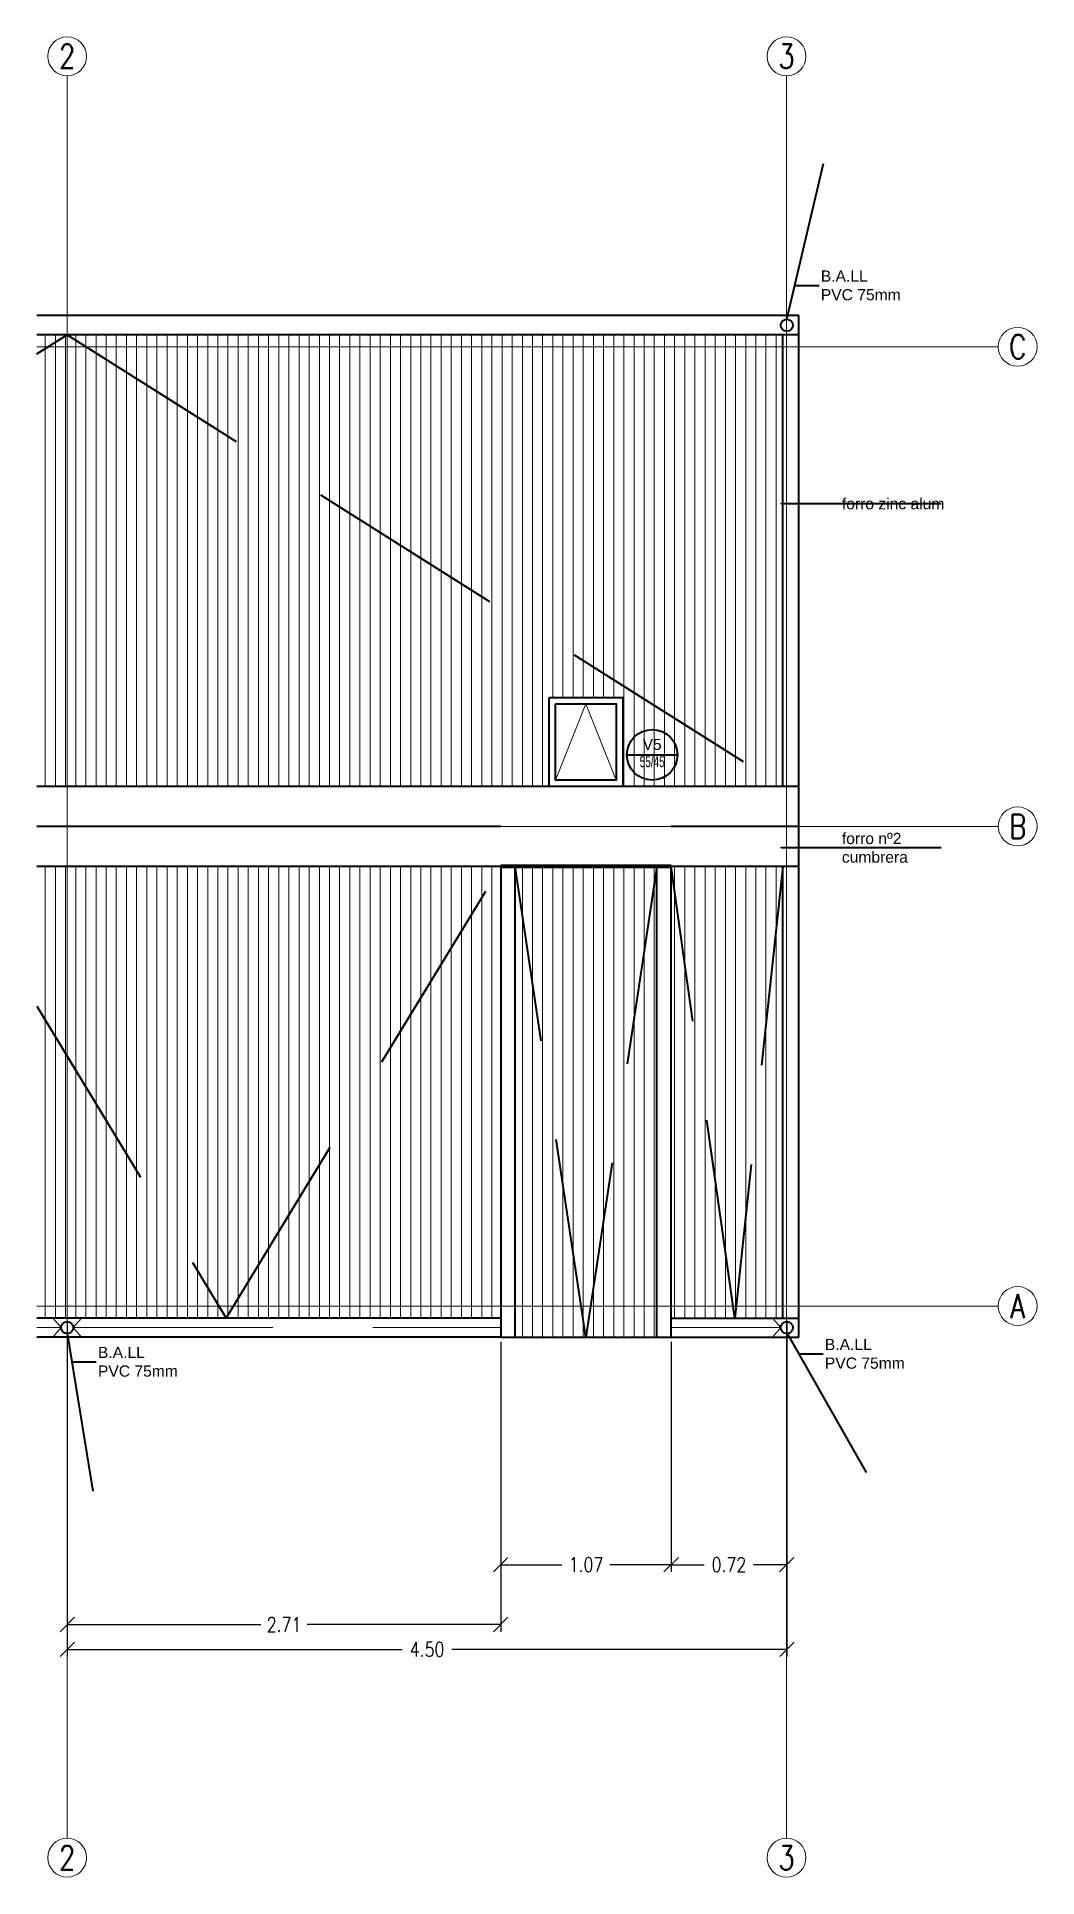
# Model space of a CAD drawing. Header units: metres. Extents: x 45 to 666, y -23 to 325.
# Drawn here: x 659.78 to 666.03, y 2.57 to 14.08 of the extents above; entities that cross this region are included whole.
import ezdxf
from ezdxf.enums import TextEntityAlignment as Align

# ---------------------------------------------------------------- set-up
doc = ezdxf.new("R2010")
doc.units = ezdxf.units.M
doc.header["$LTSCALE"] = 5
doc.header["$MEASUREMENT"] = 0
doc.linetypes.add('DASHED2', pattern=[0.375, 0.25, -0.125])
doc.linetypes.add('HIDDEN', pattern=[0.375, 0.25, -0.125])
doc.layers.get('0').update_dxf_attribs({"color": 30})
doc.layers.get('DEFPOINTS').update_dxf_attribs({"color": 210})
for name, color, linetype, lineweight in [('A-ANNO-DIMS', 3, 'Continuous', 18), ('A-ANNO-NOTE', 7, 'Continuous', 35), ('A-ANNO-SYMB', 3, 'Continuous', 18), ('A-ANNO-TEXT', 3, 'Continuous', 18), ('A-ELEV-MBE1', 7, 'Continuous', 35), ('A-ELEV-PATT', 8, 'Continuous', 18), ('A-FLOR-FTPT', 6, 'Continuous', 70), ('A-FLOR-OVHD', 3, 'HIDDEN', 18), ('A-WALL-FULL-EXTR', 7, 'Continuous', 35)]:
    doc.layers.add(name, color=color, linetype=linetype, lineweight=lineweight)
doc.styles.add('E-ARIAL', font='arial.ttf')
doc.styles.add('E-ROMANS', font='romans.shx', dxfattribs={"width": 0.8})
doc.dimstyles.new('E-0050_TICK_18', dxfattribs={"dimscale": 0.001, "dimtxt": 90, "dimasz": 90, "dimexe": 45, "dimexo": 30, "dimgap": 45, "dimtad": 0, "dimzin": 0, "dimdsep": 46, "dimtxsty": 'E-ROMANS', "dimblk": 'OBLIQUE', "dimcen": 45, "dimclrd": 256, "dimclre": 256, "dimclrt": 256, "dimadec": 0, "dimazin": 0, "dimtfac": 1, "dimtmove": 1, "dimatfit": 3, "dimldrblk": 'OPEN90', "dimfxl": 1, "dimtfill": 1, "dimtolj": 1, "dimtzin": 0, "dimarcsym": 0})
doc.dimstyles.new('E-0200_TICK_12', dxfattribs={"dimscale": 0.001, "dimtxt": 240, "dimasz": 240, "dimexe": 120, "dimexo": 80, "dimgap": 120, "dimtad": 0, "dimzin": 0, "dimdsep": 46, "dimtxsty": 'E-ROMANS', "dimblk": 'OBLIQUE', "dimcen": 120, "dimclrd": 256, "dimclre": 256, "dimclrt": 256, "dimadec": 0, "dimazin": 0, "dimtfac": 1, "dimtmove": 1, "dimatfit": 3, "dimldrblk": 'OPEN90', "dimfxl": 1, "dimtfill": 1, "dimtolj": 1, "dimtzin": 0, "dimlwd": -1, "dimarcsym": 0})
pattern_1 = [(90, (500, 1e-11), (-0.0635, 4e-18), [])]

msp = doc.modelspace()

# ---------------------------------------------------------------- texts
at = {"layer": 'A-ANNO-NOTE', "char_height": 0.07, "attachment_point": 4, "style": 'E-ARIAL'}
for s, insert in [('B.A.LL \\PPVC 75mm ', (664.681, 12.5226)), ('forro zinc alum', (664.8128, 11.1569)), ('forro nº2\\Pcumbrera ', (664.8128, 9.0049)), ('B.A.LL \\PPVC 75mm ', (664.7065, 5.8397))]:
    msp.add_mtext(s, dxfattribs=dict(at, insert=insert))
at = {"layer": 'A-ANNO-TEXT', "ltscale": 5, "char_height": 0.15, "attachment_point": 5, "style": 'E-ROMANS'}
for s, insert in [('2', (659.9665, 13.9561)), ('3', (664.4665, 13.9561)), ('C', (665.9127, 12.1391)), ('B', (665.9127, 9.1391)), ('A', (665.9127, 6.1391)), ('2', (659.9665, 2.6883)), ('3', (664.4665, 2.6883))]:
    msp.add_mtext(s, dxfattribs=dict(at, insert=insert))

# ---------------------------------------------------------------- blocks, each defined once
blk = doc.blocks.new('_Oblique')
at = {"color": 0, "linetype": 'ByBlock', "lineweight": -2}
blk.add_line((-0.5, -0.5), (0.5, 0.5), dxfattribs=at)
blk = doc.blocks.new('*D207')
at = {"layer": 'A-ANNO-DIMS', "lineweight": -2, "transparency": 16777216}
for p, q in [((659.967, 6.034), (659.967, 3.946)), ((664.469, 6.034), (664.469, 3.946)), ((659.967, 3.991), (662.063, 3.991)), ((664.469, 3.991), (662.372, 3.991))]:
    blk.add_line(p, q, dxfattribs=at)
at = {"layer": 'DEFPOINTS', "color": 0, "transparency": 16777216}
for p in [(659.967, 6.064), (664.469, 6.064), (664.469, 3.991)]:
    blk.add_point(p, dxfattribs=at)
at = {"layer": 'A-ANNO-DIMS', "lineweight": -2, "transparency": 16777216, "xscale": 0.09, "yscale": 0.09, "zscale": 0.09, "rotation": 180}
blk.add_blockref('_Oblique', (659.967, 3.991), dxfattribs=at)
at = {"layer": 'A-ANNO-DIMS', "lineweight": -2, "transparency": 16777216, "xscale": 0.09, "yscale": 0.09, "zscale": 0.09}
blk.add_blockref('_Oblique', (664.469, 3.991), dxfattribs=at)
at = {"layer": 'A-ANNO-DIMS', "transparency": 16777216, "insert": (662.218, 3.991), "char_height": 0.09, "attachment_point": 5, "style": 'E-ROMANS', "bg_fill": 3, "box_fill_scale": 1.25, "bg_fill_color": 256, "bg_fill_true_color": 13158600, "bg_fill_transparency": 0}
blk.add_mtext('\\A1;4.50', dxfattribs=at)
blk = doc.blocks.new('_Open90')
at = {"color": 0, "linetype": 'ByBlock', "lineweight": -2}
for p, q in [((0, 0), (-1, 0)), ((-0.5, 0.5), (0, 0)), ((0, 0), (-0.5, -0.5))]:
    blk.add_line(p, q, dxfattribs=at)
blk = doc.blocks.new('*D553')
at = {"layer": 'A-ANNO-DIMS', "lineweight": -2, "transparency": 16777216}
for p, q in [((662.679, 5.914), (662.679, 4.476)), ((663.745, 5.914), (663.745, 4.476)), ((662.679, 4.521), (663.062, 4.521)), ((663.745, 4.521), (663.361, 4.521))]:
    blk.add_line(p, q, dxfattribs=at)
at = {"layer": 'DEFPOINTS', "color": 0, "transparency": 16777216}
for p in [(662.679, 5.944), (663.745, 5.944), (663.745, 4.521)]:
    blk.add_point(p, dxfattribs=at)
at = {"layer": 'A-ANNO-DIMS', "lineweight": -2, "transparency": 16777216, "xscale": 0.09, "yscale": 0.09, "zscale": 0.09, "rotation": 180}
blk.add_blockref('_Oblique', (662.679, 4.521), dxfattribs=at)
at = {"layer": 'A-ANNO-DIMS', "lineweight": -2, "transparency": 16777216, "xscale": 0.09, "yscale": 0.09, "zscale": 0.09}
blk.add_blockref('_Oblique', (663.745, 4.521), dxfattribs=at)
at = {"layer": 'A-ANNO-DIMS', "transparency": 16777216, "insert": (663.212, 4.521), "char_height": 0.09, "attachment_point": 5, "style": 'E-ROMANS', "bg_fill": 3, "box_fill_scale": 1.25, "bg_fill_color": 256, "bg_fill_true_color": 13158600, "bg_fill_transparency": 0}
blk.add_mtext('\\A1;1.07', dxfattribs=at)
blk = doc.blocks.new('*D554')
at = {"layer": 'A-ANNO-DIMS', "lineweight": -2, "transparency": 16777216}
for p, q in [((663.745, 5.914), (663.745, 4.476)), ((664.467, 5.914), (664.467, 4.476)), ((663.745, 4.521), (663.951, 4.521)), ((664.467, 4.521), (664.26, 4.521))]:
    blk.add_line(p, q, dxfattribs=at)
at = {"layer": 'DEFPOINTS', "color": 0, "transparency": 16777216}
for p in [(663.745, 5.944), (664.467, 5.944), (664.467, 4.521)]:
    blk.add_point(p, dxfattribs=at)
at = {"layer": 'A-ANNO-DIMS', "lineweight": -2, "transparency": 16777216, "xscale": 0.09, "yscale": 0.09, "zscale": 0.09, "rotation": 180}
blk.add_blockref('_Oblique', (663.745, 4.521), dxfattribs=at)
at = {"layer": 'A-ANNO-DIMS', "lineweight": -2, "transparency": 16777216, "xscale": 0.09, "yscale": 0.09, "zscale": 0.09}
blk.add_blockref('_Oblique', (664.467, 4.521), dxfattribs=at)
at = {"layer": 'A-ANNO-DIMS', "transparency": 16777216, "insert": (664.106, 4.521), "char_height": 0.09, "attachment_point": 5, "style": 'E-ROMANS', "bg_fill": 3, "box_fill_scale": 1.25, "bg_fill_color": 256, "bg_fill_true_color": 13158600, "bg_fill_transparency": 0}
blk.add_mtext('\\A1;0.72', dxfattribs=at)
blk = doc.blocks.new('*D591')
at = {"layer": 'A-ANNO-DIMS', "lineweight": -2, "transparency": 16777216}
for p, q in [((662.679, 5.914), (662.679, 4.102)), ((659.967, 5.539), (659.967, 4.102)), ((659.967, 4.147), (661.178, 4.147)), ((662.679, 4.147), (661.467, 4.147))]:
    blk.add_line(p, q, dxfattribs=at)
at = {"layer": 'DEFPOINTS', "color": 0, "transparency": 16777216}
for p in [(662.679, 5.944), (659.967, 5.569), (662.679, 4.147)]:
    blk.add_point(p, dxfattribs=at)
at = {"layer": 'A-ANNO-DIMS', "lineweight": -2, "transparency": 16777216, "xscale": 0.09, "yscale": 0.09, "zscale": 0.09, "rotation": 180}
blk.add_blockref('_Oblique', (659.967, 4.147), dxfattribs=at)
at = {"layer": 'A-ANNO-DIMS', "lineweight": -2, "transparency": 16777216, "xscale": 0.09, "yscale": 0.09, "zscale": 0.09}
blk.add_blockref('_Oblique', (662.679, 4.147), dxfattribs=at)
at = {"layer": 'A-ANNO-DIMS', "transparency": 16777216, "insert": (661.323, 4.147), "char_height": 0.09, "attachment_point": 5, "style": 'E-ROMANS', "bg_fill": 3, "box_fill_scale": 1.25, "bg_fill_color": 256, "bg_fill_true_color": 13158600, "bg_fill_transparency": 0}
blk.add_mtext('\\A1;2.71', dxfattribs=at)
blk = doc.blocks.new('TAG-WINDOW')
blk.add_lwpolyline([(-0.92, 0), (0.92, 0)])
blk.add_circle((0, 0), 0.92)
at = {"style": 'E-ARIAL'}
blk.add_attdef('V', text='', height=0.4, dxfattribs=at).set_placement((0, 0.06), align=Align.BOTTOM_CENTER)
blk.add_attdef('40/120', text='', height=0.4, dxfattribs=at).set_placement((0, -0.048), align=Align.TOP_CENTER)

# ---------------------------------------------------------------- dimensions: what is measured, and where the dimension line sits
at = {"layer": 'A-ANNO-DIMS'}
dim = msp.add_linear_dim(base=(664.4685, 3.9912), p1=(659.9665, 6.0641), p2=(664.4685, 6.0641), dimstyle='E-0050_TICK_18', dxfattribs=at)
dim.commit()
dim.dimension.update_dxf_attribs({"geometry": '*D207', "text_midpoint": (662.2175, 3.9912)})

# ---------------------------------------------------------------- hatches: boundary and pattern name
at = {"layer": 'A-ELEV-PATT'}
h = msp.add_hatch(dxfattribs=at)
h.set_pattern_fill('LINE', color=256, scale=0.02, angle=90, style=0)
h.set_pattern_definition(pattern_1)
h.paths.add_polyline_path([(663.4416, 9.9451), (663.4416, 9.3891), (664.4435, 9.3891), (664.4435, 12.2141), (660.9616, 12.2141), (660.9616, 9.3891), (662.9816, 9.3891), (662.9816, 9.9451)])
h.paths.add_polyline_path([(659.7766, 12.2141), (659.7766, 9.3891), (660.9616, 9.3891), (660.9616, 12.2141)])

# ---------------------------------------------------------------- linework, layer by layer
at = {"layer": 'A-ANNO-SYMB', "ltscale": 2}
for points in [[(665.7908, 12.1391), (659.7766, 12.1391)], [(665.7908, 9.1391), (659.7766, 9.1391)], [(665.7908, 6.1391), (659.7766, 6.1391)]]:
    msp.add_lwpolyline(points, dxfattribs=at)
at = {"layer": 'A-ANNO-SYMB', "linetype": 'Continuous', "ltscale": 5}
for centre in [(659.9665, 13.9561), (664.4665, 13.9561), (665.9127, 12.1391), (665.9127, 9.1391), (665.9127, 6.1391), (659.9665, 2.6883), (664.4665, 2.6883)]:
    msp.add_circle(centre, 0.1219, dxfattribs=at)
at = {"layer": 'A-ELEV-MBE1'}
for p, q in [((664.5435, 12.3341), (659.7766, 12.3341)), ((664.5435, 9.1391), (664.5435, 12.3341)), ((664.5435, 12.2141), (659.7766, 12.2141)), ((664.4435, 9.3891), (664.4435, 12.2141))]:
    msp.add_line(p, q, dxfattribs=at)
for points in [[(662.9816, 9.9451), (663.4416, 9.9451), (663.4416, 9.3891), (662.9816, 9.3891)], [(663.0216, 9.9051), (663.4016, 9.9051), (663.4016, 9.4291), (663.0216, 9.4291)]]:
    msp.add_lwpolyline(points, close=True, dxfattribs=at)
for points in [[(664.5435, 9.3891), (659.7766, 9.3891)], [(662.6786, 9.1391), (659.7766, 9.1391)], [(664.5435, 9.1391), (663.7446, 9.1391)], [(664.5435, 8.8891), (659.7766, 8.8891)]]:
    msp.add_lwpolyline(points, dxfattribs=at)
msp.add_circle((664.4685, 12.2741), 0.0375, dxfattribs=at)
at = {"layer": 'A-FLOR-FTPT'}
msp.add_line((663.7446, 8.8891), (662.6786, 8.8891), dxfattribs=at)
at = {"layer": 'A-FLOR-OVHD'}
for p, q in [((663.0216, 9.4291), (663.2116, 9.9051)), ((663.2116, 9.9051), (663.4016, 9.4291))]:
    msp.add_line(p, q, dxfattribs=at)
at = {"layer": 'A-WALL-FULL-EXTR', "linetype": 'DASHED2'}
msp.add_lwpolyline([(659.7766, 12.0943), (659.9665, 12.2141), (664.4435, 9.3891)], dxfattribs=at)

# ---------------------------------------------------------------- block references
at = {"layer": 'A-ANNO-NOTE'}
ref = msp.add_blockref('TAG-WINDOW', (663.6262, 9.5866), dxfattribs=dict(at, xscale=0.171875, yscale=0.171875, zscale=0.171875))
ref.add_attrib('V', 'V5', dxfattribs={"layer": '0', "height": 0.06875, "rotation": 360, "style": 'E-ARIAL'}).set_placement((663.6262, 9.5969), align=Align.BOTTOM_CENTER)
ref.add_attrib('40/120', '55/45', dxfattribs={"layer": '0', "height": 0.06875, "rotation": 360, "style": 'E-ARIAL', "width": 0.65}).set_placement((663.6262, 9.5784), align=Align.TOP_CENTER)

msp.set_redraw_order([(e.dxf.handle, doc.entitydb.next_handle()) for e in msp.query("TEXT MTEXT ATTDEF DIMENSION ARC_DIMENSION")])  # texts and dimensions are drawn at this point

# ---------------------------------------------------------------- leaders
at = {"layer": 'A-ANNO-NOTE', "annotation_type": 0, "has_hookline": 1, "hookline_direction": 0, "text_width": 0.4861}
msp.add_leader([(664.4677, 12.3116), (664.5177, 12.5228), (664.6702, 12.5226)], dimstyle='E-0200_TICK_12', override={"dimasz": 0.2, "dimtad": 0, "dimldrblk": 'Open90'}, dxfattribs=at)
at = {"layer": 'A-ANNO-NOTE'}
for points in [[(664.4333, 11.1592), (664.5945, 11.1592), (664.8071, 11.1592)], [(664.4333, 9.0072), (664.5945, 9.0072), (664.8071, 9.0072)]]:
    msp.add_leader(points, dimstyle='E-0200_TICK_12', override={"dimasz": 0.2, "dimtad": 0, "dimldrblk": 'Open90'}, dxfattribs=at)

# ---------------------------------------------------------------- next in the draw order: hatches: boundary and pattern name
at = {"layer": 'A-ELEV-PATT'}
h = msp.add_hatch(dxfattribs=at)
h.set_pattern_fill('LINE', color=256, scale=0.02, angle=90, style=0)
h.set_pattern_definition(pattern_1)
h.paths.add_polyline_path([(660.9616, 6.0641), (662.6786, 6.0641), (662.6786, 8.8891), (660.9616, 8.8891)])
h.paths.add_polyline_path([(664.4435, 8.8891), (663.7446, 8.8891), (663.7446, 6.0641), (664.4435, 6.0641)])
h.paths.add_polyline_path([(659.7766, 8.8891), (659.7766, 6.0641), (660.9616, 6.0641), (660.9616, 8.8891)])

# ---------------------------------------------------------------- next in the draw order: linework, layer by layer
at = {"layer": 'A-ANNO-SYMB', "ltscale": 2}
for points in [[(659.9665, 13.8341), (659.9665, 2.8102)], [(664.4665, 13.8341), (664.4665, 2.8102)]]:
    msp.add_lwpolyline(points, dxfattribs=at)
at = {"layer": 'A-ELEV-MBE1'}
for p, q in [((664.5435, 5.9441), (664.5435, 9.1391)), ((664.4435, 6.0641), (664.4435, 8.8891)), ((662.6786, 6.0641), (659.7766, 6.0641)), ((663.7415, 6.0641), (664.5435, 6.0641)), ((662.6786, 5.9441), (659.7766, 5.9441)), ((663.7446, 5.9441), (664.5435, 5.9441))]:
    msp.add_line(p, q, dxfattribs=at)
for centre in [(659.9665, 6.0041), (664.4685, 6.0041)]:
    msp.add_circle(centre, 0.0375, dxfattribs=at)
at = {"layer": 'A-FLOR-OVHD'}
for points in [[(659.929, 6.0041), (659.7766, 6.0041)], [(659.929, 6.0041), (659.8768, 6.0641)], [(659.929, 6.0041), (659.8768, 5.9441)], [(660.004, 6.0041), (660.0563, 6.0641)], [(660.004, 6.0041), (662.6786, 6.0041)], [(660.004, 6.0041), (660.0563, 5.9441)], [(664.431, 6.0041), (663.7446, 6.0041)], [(664.431, 6.0041), (664.3788, 6.0641)], [(664.431, 6.0041), (664.3788, 5.9441)]]:
    msp.add_lwpolyline(points, dxfattribs=at)
at = {"layer": 'A-WALL-FULL-EXTR'}
msp.add_line((662.6786, 5.9441), (663.7446, 5.9441), dxfattribs=at)
at = {"layer": 'A-WALL-FULL-EXTR', "linetype": 'DASHED2'}
for points in [[(659.7766, 8.0137), (660.9616, 6.0641), (662.6786, 8.8891)], [(664.4435, 8.8891), (664.1425, 6.0641), (663.7446, 8.8891)]]:
    msp.add_lwpolyline(points, dxfattribs=at)

# ---------------------------------------------------------------- next in the draw order: texts
at = {"layer": 'A-ANNO-NOTE', "insert": (660.1589, 5.7899), "char_height": 0.07, "attachment_point": 4, "style": 'E-ARIAL'}
msp.add_mtext('B.A.LL \\PPVC 75mm ', dxfattribs=at)

# ---------------------------------------------------------------- next in the draw order: leaders
at = {"layer": 'A-ANNO-NOTE', "annotation_type": 0, "has_hookline": 1, "hookline_direction": 0, "text_width": 0.4861}
for points in [[(659.9664, 5.9683), (659.9956, 5.7901), (660.1481, 5.7899)], [(664.471, 5.9667), (664.5432, 5.8399), (664.6957, 5.8397)]]:
    msp.add_leader(points, dimstyle='E-0200_TICK_12', override={"dimasz": 0.2, "dimtad": 0, "dimldrblk": 'Open90'}, dxfattribs=at)

# ---------------------------------------------------------------- next in the draw order: dimensions: what is measured, and where the dimension line sits
at = {"layer": 'A-ANNO-DIMS'}
dim = msp.add_aligned_dim(p1=(662.6786, 5.9441), p2=(663.7446, 5.9441), distance=-1.4231, dimstyle='E-0050_TICK_18', dxfattribs=at)
dim.commit()
dim.dimension.update_dxf_attribs({"geometry": '*D553', "text_midpoint": (663.2116, 4.521)})

# ---------------------------------------------------------------- next in the draw order: linework, layer by layer
at = {"layer": 'A-ELEV-MBE1'}
msp.add_line((662.7686, 5.9441), (662.7686, 8.8891), dxfattribs=at)
at = {"layer": 'A-WALL-FULL-EXTR'}
msp.add_line((662.6786, 8.8891), (662.6786, 5.9441), dxfattribs=at)

# ---------------------------------------------------------------- next in the draw order: dimensions: what is measured, and where the dimension line sits
at = {"layer": 'A-ANNO-DIMS'}
dim = msp.add_aligned_dim(p1=(663.7446, 5.9441), p2=(664.4665, 5.9441), distance=-1.4231, dimstyle='E-0050_TICK_18', dxfattribs=at)
dim.commit()
dim.dimension.update_dxf_attribs({"geometry": '*D554', "text_midpoint": (664.1056, 4.521)})

# ---------------------------------------------------------------- next in the draw order: linework, layer by layer
at = {"layer": 'A-ELEV-MBE1'}
msp.add_line((663.6546, 5.9441), (663.6546, 8.8891), dxfattribs=at)
at = {"layer": 'A-WALL-FULL-EXTR'}
msp.add_line((663.7446, 5.9441), (663.7446, 8.8891), dxfattribs=at)

# ---------------------------------------------------------------- next in the draw order: dimensions: what is measured, and where the dimension line sits
at = {"layer": 'A-ANNO-DIMS'}
dim = msp.add_linear_dim(base=(662.6786, 4.1466), p1=(659.9665, 5.5688), p2=(662.6786, 5.9441), angle=180, dimstyle='E-0050_TICK_18', dxfattribs=at)
dim.commit()
dim.dimension.update_dxf_attribs({"geometry": '*D591', "text_midpoint": (661.3226, 4.1466)})

# ---------------------------------------------------------------- next in the draw order: hatches: boundary and pattern name
at = {"layer": 'A-ELEV-PATT'}
h = msp.add_hatch(dxfattribs=at)
h.set_pattern_fill('LINE', color=256, scale=0.02, angle=90, style=0)
h.set_pattern_definition(pattern_1)
h.paths.add_polyline_path([(662.7686, 5.9441), (663.2116, 5.9441), (662.7686, 9.2391)])
h.paths.add_polyline_path([(663.6546, 8.8891), (663.6075, 8.8891), (663.2116, 5.9441), (663.6546, 5.9441)])
h.paths.add_polyline_path([(663.6075, 8.8891), (662.8156, 8.8891), (663.2116, 5.9441)])

# ---------------------------------------------------------------- next in the draw order: linework, layer by layer
at = {"layer": 'A-WALL-FULL-EXTR', "linetype": 'DASHED2'}
msp.add_lwpolyline([(663.6546, 8.8891), (663.2116, 5.9441), (662.7686, 8.8891)], dxfattribs=at)

doc.saveas('drawing.dxf')
